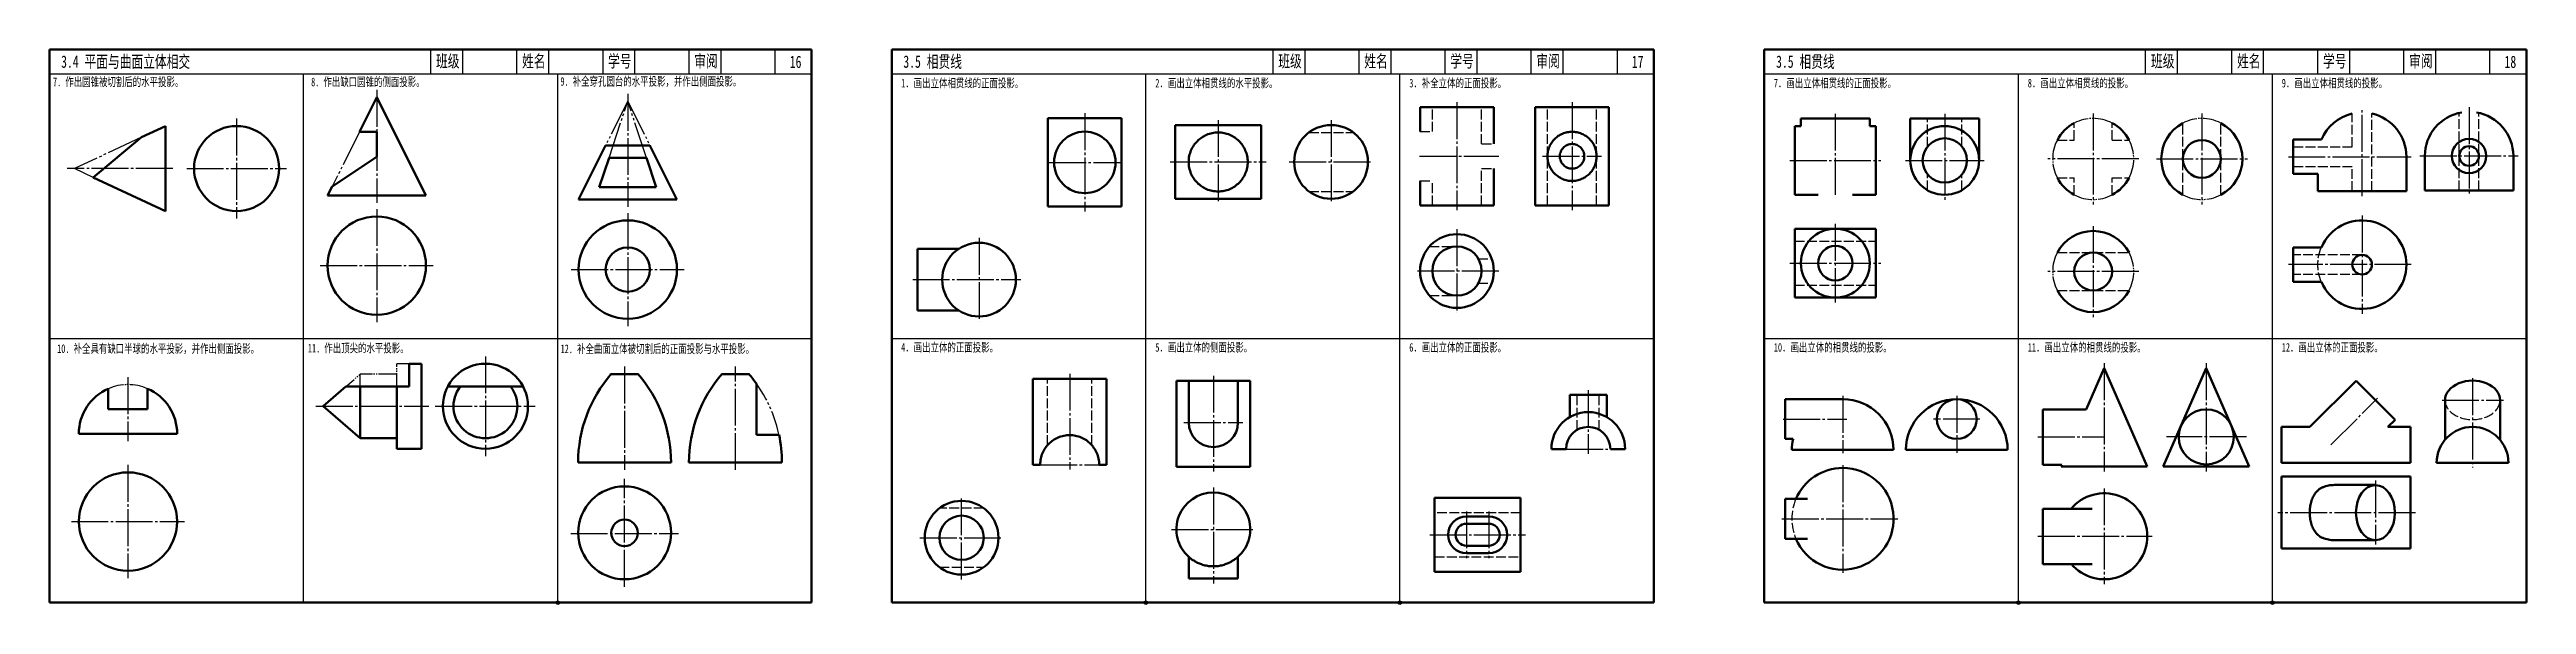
# Model space of a CAD drawing. Header units: millimetres. Extents: x 1821 to 3177, y 368 to 1466.
# Drawn here: x 1821 to 2829, y 368 to 594 of the extents above; entities that cross this region are included whole.
import ezdxf

# ---------------------------------------------------------------- set-up
doc = ezdxf.new("R2010")
doc.units = ezdxf.units.MM
doc.header["$PDMODE"] = 33
doc.header["$PDSIZE"] = 1.5
for name, pattern in [('myCENTER', [18, 15, -1, 1, -1]), ('myHIDDEN', [5, 4, -1]), ('myPHANTOM', [20, 15, -1, 1, -1, 1, -1])]:
    doc.linetypes.add(name, pattern=pattern)
for name, color, linetype, lineweight in [('中心线', 7, 'myCENTER', 25), ('双点画线', 7, 'myPHANTOM', 25), ('标题文字', 7, 'Continuous', 25), ('粗实线', 7, 'Continuous', 50), ('细实线', 7, 'Continuous', 25), ('虚线', 7, 'myHIDDEN', 25)]:
    doc.layers.add(name, color=color, linetype=linetype, lineweight=lineweight)
doc.styles.add('标题汉字1-5号', font='', dxfattribs={"width": 0.7, "height": 5})
doc.styles.add('标题汉字2-3.5号', font='', dxfattribs={"width": 0.7, "height": 3.5})
doc.styles.get('标题汉字1-5号').set_extended_font_data('SimSun')
doc.styles.get('标题汉字2-3.5号').set_extended_font_data('SimSun')

msp = doc.modelspace()

# ---------------------------------------------------------------- texts
at = {"layer": '标题文字', "width": 0.7}
for s, height, style, p in [('3.4 平面与曲面立体相交 ', 5, '标题汉字1-5号', (1825.9, 586.4)), ('班级', 5, '标题汉字1-5号', (1978.4, 586.6)), ('姓名', 5, '标题汉字1-5号', (2013.4, 586.6)), ('学号', 5, '标题汉字1-5号', (2048.4, 586.6)), ('审阅', 5, '标题汉字1-5号', (2083.4, 586.6)), ('16', 5, '标题汉字1-5号', (2122.3, 586.3)), ('3.5 相贯线', 5, '标题汉字1-5号', (2168.5, 586.4)), ('班级', 5, '标题汉字1-5号', (2321, 586.6)), ('姓名', 5, '标题汉字1-5号', (2356, 586.6)), ('学号', 5, '标题汉字1-5号', (2391, 586.6)), ('审阅', 5, '标题汉字1-5号', (2426, 586.6)), ('17', 5, '标题汉字1-5号', (2464.8, 586.3)), ('3.5 相贯线', 5, '标题汉字1-5号', (2523.5, 586.4)), ('班级', 5, '标题汉字1-5号', (2676, 586.6)), ('姓名', 5, '标题汉字1-5号', (2711, 586.6)), ('学号', 5, '标题汉字1-5号', (2746, 586.6)), ('审阅', 5, '标题汉字1-5号', (2781, 586.6)), ('18', 5, '标题汉字1-5号', (2819.8, 586.3)), ('7. 作出圆锥被切割后的水平投影。', 3.5, '标题汉字2-3.5号', (1822.6, 578.9)), ('8. 作出缺口圆锥的侧面投影。', 3.5, '标题汉字2-3.5号', (1927.6, 578.9)), ('9. 补全穿孔圆台的水平投影，并作出侧面投影。', 3.5, '标题汉字2-3.5号', (2029, 579.1)), ('1．画出立体相贯线的正面投影。', 3.5, '标题汉字2-3.5号', (2167.6, 578.4)), ('2．画出立体相贯线的水平投影。', 3.5, '标题汉字2-3.5号', (2271, 578.4)), ('3．补全立体的正面投影。', 3.5, '标题汉字2-3.5号', (2374.3, 578.4)), ('7．画出立体相贯线的正面投影。', 3.5, '标题汉字2-3.5号', (2522.6, 578.4)), ('8．画出立体相贯线的投影。', 3.5, '标题汉字2-3.5号', (2625.9, 578.4)), ('9．画出立体相贯线的投影。', 3.5, '标题汉字2-3.5号', (2729.2, 578.4)), ('10. 补全具有缺口半球的水平投影，并作出侧面投影。', 3.5, '标题汉字2-3.5号', (1824.3, 470.4)), ('11. 作出顶尖的水平投影。', 3.5, '标题汉字2-3.5号', (1926.3, 470.6)), ('12. 补全曲面立体被切割后的正面投影与水平投影。', 3.5, '标题汉字2-3.5号', (2029.1, 470.3)), ('4．画出立体的正面投影。', 3.5, '标题汉字2-3.5号', (2167.6, 470.9)), ('5．画出立体的侧面投影。', 3.5, '标题汉字2-3.5号', (2271, 470.9)), ('6．画出立体的正面投影。', 3.5, '标题汉字2-3.5号', (2374.3, 470.9)), ('10．画出立体的相贯线的投影。', 3.5, '标题汉字2-3.5号', (2522.6, 470.9)), ('11．画出立体的相贯线的投影。', 3.5, '标题汉字2-3.5号', (2625.9, 470.9)), ('12．画出立体的正面投影。', 3.5, '标题汉字2-3.5号', (2729.2, 470.9))]:
    msp.add_text(s, height=height, dxfattribs=dict(at, style=style)).set_placement(p)

# ---------------------------------------------------------------- linework, layer by layer
for p, q in [((1924.5, 368.8), (1924.5, 583.8)), ((2027.9, 368.8), (2027.9, 583.8)), ((2267.1, 368.8), (2267.1, 583.8)), ((2370.5, 368.8), (2370.5, 583.8)), ((2622.1, 368.8), (2622.1, 583.8)), ((2725.4, 368.8), (2725.4, 583.8)), ((1821.2, 476.3), (2131.2, 476.3)), ((2163.8, 476.3), (2473.8, 476.3)), ((2518.7, 476.3), (2828.7, 476.3))]:
    msp.add_line(p, q)
for p in [(2027.9, 368.8), (2267.1, 368.8), (2370.5, 368.8), (2622.1, 368.8), (2725.4, 368.8)]:
    msp.add_point(p)
at = {"layer": '中心线'}
for p, q in [((1954.3, 577.4), (1954.3, 531.4)), ((2056.4, 575.8), (2056.4, 529.8)), ((1897.3, 565.7), (1897.3, 525.1)), ((2242.3, 567.9), (2242.3, 527.9)), ((2296.6, 565.1), (2296.6, 531.1)), ((2342.5, 565.1), (2342.5, 531.1)), ((2393.7, 572.4), (2393.7, 528.4)), ((2440.5, 572.4), (2440.5, 528.4)), ((2547.6, 567.7), (2547.6, 534.5)), ((2592.1, 567.7), (2592.1, 532.7)), ((2652.5, 567.8), (2652.5, 530.8)), ((2696.7, 567.8), (2696.7, 530.8)), ((2761.9, 534.2), (2761.9, 569.8)), ((2805.4, 570.3), (2805.4, 534.5)), ((1871.3, 545.4), (1828.4, 545.4)), ((1877, 545.4), (1917.6, 545.4)), ((2227.8, 547.9), (2256.8, 547.9)), ((2277.1, 548.1), (2316.1, 548.1)), ((2325.5, 548.1), (2359.5, 548.1)), ((2378.5, 550.4), (2410.7, 550.4)), ((2428.5, 550.4), (2452.5, 550.4)), ((2529.1, 548.7), (2566.1, 548.7)), ((2576.1, 548.7), (2608.1, 548.7)), ((2671, 549.3), (2634, 549.3)), ((2678.2, 549.3), (2715.2, 549.3)), ((2731.9, 550.2), (2781.9, 550.2)), ((2785.4, 550.5), (2825.4, 550.5)), ((1954.3, 528.9), (1954.3, 482.9)), ((2056.4, 527.3), (2056.4, 481.3)), ((2761.9, 526.3), (2761.9, 486.3)), ((2199.3, 517.2), (2199.3, 483.2)), ((2393.7, 520.7), (2393.7, 486.7)), ((2547.6, 522.9), (2547.6, 490.9)), ((2652.5, 522), (2652.5, 485)), ((1931.3, 505.9), (1977.3, 505.9)), ((2033.4, 504.3), (2079.4, 504.3)), ((2529.1, 506.9), (2566.1, 506.9)), ((2781.9, 506.3), (2731.9, 506.3)), ((2172.3, 500.2), (2216.3, 500.2)), ((2410.7, 503.7), (2376.7, 503.7)), ((2671, 503.5), (2634, 503.5)), ((1998.5, 469), (1998.5, 428.4)), ((2055.1, 464.8), (2055.1, 422.8)), ((2100.2, 422.8), (2100.2, 464.8)), ((2657, 466.2), (2657, 422.2)), ((2698.5, 466.2), (2698.5, 422.2)), ((1853.1, 460.5), (1853.1, 434.5)), ((2236.2, 461.9), (2236.2, 422.9)), ((2294.6, 461.1), (2294.6, 422.1)), ((2447.1, 455.3), (2447.1, 429.3)), ((2806.8, 460.1), (2806.8, 423.8)), ((1929.5, 448.7), (1975.5, 448.7)), ((1978.1, 448.7), (2018.8, 448.7)), ((2526.4, 443.5), (2552.3, 443.5)), ((2550.6, 452.9), (2550.6, 429.6)), ((2606.4, 443.5), (2587.5, 443.5)), ((2597, 452.9), (2597, 429.8)), ((2794.4, 451.2), (2819.4, 451.2)), ((2282.6, 442.1), (2306.6, 442.1)), ((2630, 436.2), (2657, 436.2)), ((2714.8, 436.2), (2682.3, 436.2)), ((1853.1, 424.8), (1853.1, 378.8)), ((2224.2, 424.9), (2248.2, 424.9)), ((2438.1, 431.3), (2456.1, 431.3)), ((2550.6, 424.7), (2550.6, 380.9)), ((2055.1, 375.3), (2055.1, 419.1)), ((2294.6, 415.6), (2294.6, 376.6)), ((2657, 415.3), (2657, 376.3)), ((2767.3, 418.5), (2767.3, 392.4)), ((2192.2, 378.2), (2192.2, 412.2)), ((2397.6, 405.9), (2397.6, 386.9)), ((2406.6, 405.9), (2406.6, 386.9)), ((2783.6, 405.4), (2727.6, 405.4)), ((1830.1, 401.8), (1876.1, 401.8)), ((2033.2, 396.9), (2077, 396.9)), ((2175.2, 395.2), (2209.2, 395.2)), ((2277.6, 398.6), (2311.6, 398.6)), ((2382.6, 396.4), (2421.6, 396.4)), ((2525.9, 402.9), (2573, 402.9)), ((2630, 395.8), (2676.5, 395.8))]:
    msp.add_line(p, q, dxfattribs=at)
at = {"layer": '中心线', "extrusion": (0, 1, 0)}
msp.add_line((2749.2, 433), (2768.2, 452), dxfattribs=at)
at = {"layer": '双点画线'}
for p, q in [((2056.4, 572.8), (2047.4, 554.8)), ((2048.8, 549.8), (2056.4, 572.8)), ((2056.4, 572.8), (2065.4, 554.8)), ((2064, 549.8), (2056.4, 572.8)), ((1858.6, 558.1), (1831.4, 545.4)), ((1947.3, 560.3), (1936.2, 538.1)), ((1839, 541.8), (1831.4, 545.4))]:
    msp.add_line(p, q, dxfattribs=at)
at = {"layer": '双点画线', "ltscale": 0.5}
for p, q in [((1962.5, 454.7), (1962.5, 466)), ((1967.5, 466), (1962.5, 466)), ((1939.4, 454.7), (1947.5, 461.7)), ((1962.5, 461.7), (1947.5, 461.7)), ((1947.5, 454.7), (1947.5, 461.7))]:
    msp.add_line(p, q, dxfattribs=at)
for centre, radius, start, end in [((2652.5, 549.3), 16.5, 62.1819, 117.8181), ((2696.7, 549.3), 16.5, 62.1819, 117.8181), ((2652.5, 549.3), 16.5, 152.1819, 207.8181), ((2652.5, 549.3), 16.5, 332.1819, 27.8181), ((2652.5, 549.3), 16.5, 242.1819, 297.8181), ((2696.7, 549.3), 16.5, 242.1819, 297.8181), ((2652.5, 503.5), 16.5, 152.1819, 207.8181), ((2652.5, 503.5), 16.5, 332.1819, 27.8181), ((1853.1, 437.5), 20, 66.4218, 113.5782)]:
    msp.add_arc(centre, radius, start, end, dxfattribs=at)
at = {"layer": '双点画线'}
msp.add_arc((2064.2, 425.8), 54.9, 6.5894, 35.7597, dxfattribs=at)
at = {"layer": '粗实线'}
for p, q in [((1821.2, 593.8), (1821.2, 368.8)), ((2131.2, 593.8), (1821.2, 593.8)), ((2131.2, 368.8), (2131.2, 593.8)), ((2163.8, 593.8), (2163.8, 368.8)), ((2473.8, 593.8), (2163.8, 593.8)), ((2473.8, 368.8), (2473.8, 593.8)), ((2518.7, 593.8), (2518.7, 368.8)), ((2828.7, 593.8), (2518.7, 593.8)), ((2828.7, 368.8), (2828.7, 593.8)), ((1954.3, 574.4), (1947.3, 560.3)), ((1954.3, 574.4), (1974.3, 534.4)), ((1858.6, 558.1), (1839, 541.8)), ((1868.3, 562.7), (1858.6, 558.1)), ((1868.3, 562.7), (1868.3, 528.1)), ((1947.3, 560.3), (1954.3, 560.3)), ((1954.3, 560.3), (1954.3, 550.1)), ((2047.4, 554.8), (2036.4, 532.8)), ((2047.4, 554.8), (2065.4, 554.8)), ((2065.4, 554.8), (2076.4, 532.8)), ((1936.2, 538.1), (1954.3, 550.1)), ((2048.8, 549.8), (2044.8, 537.8)), ((2048.8, 549.8), (2064, 549.8)), ((2064, 549.8), (2068, 537.8)), ((1868.3, 528.1), (1839, 541.8)), ((1936.2, 538.1), (1934.3, 534.4)), ((1934.3, 534.4), (1974.3, 534.4)), ((2044.8, 537.8), (2068, 537.8)), ((2036.4, 532.8), (2076.4, 532.8)), ((2531.1, 520.9), (2564.1, 520.9)), ((2531.1, 492.9), (2531.1, 520.9)), ((2564.1, 520.9), (2564.1, 492.9)), ((2174.3, 512.7), (2191, 512.7)), ((2174.3, 487.7), (2174.3, 512.7)), ((2733.9, 513.3), (2745.3, 513.3)), ((2733.9, 499.3), (2733.9, 513.3)), ((2733.9, 499.3), (2745.3, 499.3)), ((2174.3, 487.7), (2191, 487.7)), ((2531.1, 492.9), (2564.1, 492.9)), ((1972.5, 466), (1967.5, 466)), ((1967.5, 456.7), (1967.5, 466)), ((1972.5, 431.4), (1972.5, 466)), ((1845.1, 455.8), (1845.1, 447.5)), ((1861.1, 455.8), (1861.1, 447.5)), ((1932.5, 448.7), (1941.7, 456.7)), ((1941.7, 456.7), (1967.5, 456.7)), ((1947.5, 435.7), (1947.5, 456.7)), ((1962.5, 431.4), (1962.5, 456.7)), ((1983.1, 456.7), (2013.8, 456.7)), ((1845.1, 447.5), (1861.1, 447.5)), ((1932.5, 448.7), (1947.5, 435.7)), ((1833.1, 437.5), (1873.1, 437.5)), ((1962.5, 435.7), (1947.5, 435.7)), ((1972.5, 431.4), (1962.5, 431.4)), ((2729.1, 420.1), (2781.6, 420.1)), ((2729.1, 390.8), (2729.1, 420.1)), ((2751.2, 416.7), (2767.3, 416.7)), ((2781.6, 420.1), (2781.6, 390.8)), ((2384.6, 411.4), (2419.6, 411.4)), ((2384.6, 381.4), (2384.6, 411.4)), ((2397.6, 403.9), (2406.6, 403.9)), ((2419.6, 411.4), (2419.6, 381.4)), ((2536.3, 411), (2527.2, 411)), ((2527.2, 394.8), (2527.2, 411)), ((2652.1, 407), (2632, 407)), ((2632, 407), (2632, 384.5)), ((2397.6, 400.9), (2406.6, 400.9)), ((2536.3, 394.8), (2527.2, 394.8)), ((2751.2, 394.2), (2767.3, 394.2)), ((2284.6, 387.4), (2284.6, 378.6)), ((2304.6, 387.4), (2304.6, 378.6)), ((2406.6, 391.9), (2397.6, 391.9)), ((2406.6, 388.9), (2397.6, 388.9)), ((2652.1, 384.5), (2632, 384.5)), ((2781.6, 390.8), (2729.1, 390.8)), ((2284.6, 378.6), (2304.6, 378.6)), ((2419.6, 381.4), (2384.6, 381.4)), ((1821.2, 368.8), (2131.2, 368.8)), ((2163.8, 368.8), (2473.8, 368.8)), ((2518.7, 368.8), (2828.7, 368.8))]:
    msp.add_line(p, q, dxfattribs=at)
at = {"layer": '粗实线', "extrusion": (2.22045e-16, 1, 2.22045e-16)}
for p, q in [((2227.3, 529.9), (2227.3, 565.9)), ((2227.3, 565.9), (2257.3, 565.9)), ((2257.3, 529.9), (2257.3, 565.9)), ((2425.5, 530.4), (2425.5, 570.4)), ((2425.5, 570.4), (2455.5, 570.4)), ((2455.5, 542.3), (2455.5, 570.4)), ((2455.5, 530.4), (2455.5, 542.3)), ((2257.3, 529.9), (2227.3, 529.9)), ((2431.4, 530.4), (2425.5, 530.4)), ((2455.5, 530.4), (2431.4, 530.4)), ((2698.5, 464.2), (2681, 424.2)), ((2698.5, 464.2), (2716, 424.2)), ((2221.2, 424.9), (2221.2, 459.9)), ((2221.2, 459.9), (2251.2, 459.9)), ((2251.2, 424.9), (2251.2, 459.9)), ((2454.6, 453.3), (2439.6, 453.3)), ((2439.6, 444.3), (2439.6, 453.3)), ((2454.6, 444.3), (2454.6, 453.3)), ((2224.2, 424.9), (2221.2, 424.9)), ((2251.2, 424.9), (2248.2, 424.9)), ((2438.1, 431.3), (2432.1, 431.3)), ((2462.1, 431.3), (2456.1, 431.3)), ((2716, 424.2), (2681, 424.2))]:
    msp.add_line(p, q, dxfattribs=at)
at = {"layer": '粗实线', "extrusion": (0, 1, -3.44505e-16)}
for p, q in [((2378.7, 560.4), (2378.7, 570.4)), ((2378.7, 570.4), (2408.7, 570.4)), ((2408.7, 555.4), (2408.7, 570.4)), ((2279.1, 563.1), (2314.1, 563.1)), ((2279.1, 533.1), (2279.1, 563.1)), ((2314.1, 563.1), (2314.1, 533.1)), ((2408.7, 530.4), (2408.7, 545.4)), ((2378.7, 530.4), (2378.7, 540.4)), ((2279.1, 533.1), (2314.1, 533.1)), ((2408.7, 530.4), (2378.7, 530.4))]:
    msp.add_line(p, q, dxfattribs=at)
at = {"layer": '粗实线', "extrusion": (0, 1, 2.22045e-16)}
for p, q in [((2533.6, 562.7), (2533.6, 565.7)), ((2533.6, 565.7), (2561.6, 565.7)), ((2561.6, 562.7), (2561.6, 565.7)), ((2531.1, 562.7), (2533.6, 562.7)), ((2531.1, 534.7), (2531.1, 562.7)), ((2561.6, 562.7), (2564.1, 562.7)), ((2564.1, 562.7), (2564.1, 534.7)), ((2733.9, 557.2), (2745.3, 557.2)), ((2733.9, 543.2), (2733.9, 557.2)), ((2779.9, 550.2), (2779.9, 536.2)), ((2531.1, 534.7), (2540.6, 534.7)), ((2554.6, 534.7), (2564.1, 534.7)), ((2733.9, 543.2), (2743.9, 543.2)), ((2743.9, 543.2), (2743.9, 536.2)), ((2779.9, 536.2), (2743.9, 536.2)), ((2049.7, 461.8), (2060.5, 461.8)), ((2550.6, 451.6), (2527.2, 451.6)), ((2527.2, 443.5), (2527.2, 451.6)), ((2527.2, 435.4), (2527.2, 443.5)), ((2530.4, 435.4), (2527.2, 435.4)), ((2036.2, 425.8), (2074, 425.8)), ((2571.3, 430.9), (2529.9, 430.9))]:
    msp.add_line(p, q, dxfattribs=at)
at = {"layer": '粗实线', "extrusion": (2.22045e-16, 1, -4.93038e-32)}
for p, q in [((2578.1, 548.7), (2578.1, 565.7)), ((2578.1, 565.7), (2606.1, 565.7)), ((2606.1, 548.7), (2606.1, 565.7)), ((2787.4, 550.5), (2787.4, 536.5)), ((2823.4, 550.5), (2823.4, 536.5)), ((2805.4, 536.5), (2787.4, 536.5)), ((2823.4, 536.5), (2805.4, 536.5)), ((2094.8, 461.8), (2100.2, 461.8)), ((2100.2, 461.8), (2105.6, 461.8)), ((2117.9, 437.1), (2108.7, 437.1)), ((2081.3, 425.8), (2100.2, 425.8)), ((2100.2, 425.8), (2119.1, 425.8)), ((2617.7, 430.9), (2576.3, 430.9))]:
    msp.add_line(p, q, dxfattribs=at)
at = {"layer": '粗实线', "extrusion": (0, 1, -2.22045e-16)}
for p, q in [((2657, 464.2), (2649.6, 447.4)), ((2657, 464.2), (2674.5, 424.2)), ((2279.6, 424.1), (2279.6, 459.1)), ((2279.6, 459.1), (2284.6, 459.1)), ((2284.6, 442.1), (2284.6, 459.1)), ((2284.6, 459.1), (2304.6, 459.1)), ((2304.6, 459.1), (2304.6, 442.1)), ((2304.6, 459.1), (2309.6, 459.1)), ((2309.6, 424.1), (2309.6, 459.1)), ((2649.6, 447.4), (2632, 447.4)), ((2632, 447.4), (2632, 436.2)), ((2632, 436.2), (2632, 424.9)), ((2309.6, 424.1), (2279.6, 424.1)), ((2639.8, 424.9), (2632, 424.9)), ((2639.8, 424.9), (2639.5, 424.2)), ((2674.5, 424.2), (2639.5, 424.2))]:
    msp.add_line(p, q, dxfattribs=at)
at = {"layer": '粗实线', "extrusion": (0, 1, 0)}
for p, q in [((2740.6, 440.3), (2759.4, 459.1)), ((2759.4, 459.1), (2775.3, 443.2)), ((2795.6, 435.1), (2795.6, 451.2)), ((2818.1, 435.1), (2818.1, 451.2)), ((2729.1, 425.7), (2729.1, 440.3)), ((2740.6, 440.3), (2729.1, 440.3)), ((2772.4, 440.3), (2775.3, 443.2)), ((2781.6, 440.3), (2772.4, 440.3)), ((2781.6, 440.3), (2781.6, 425.7)), ((2781.6, 425.7), (2729.1, 425.7)), ((2821.4, 425.7), (2792.2, 425.7))]:
    msp.add_line(p, q, dxfattribs=at)
at = {"layer": '粗实线'}
for centre, radius in [((1897.3, 545.4), 17.3), ((2242.3, 547.9), 12.5), ((2342.5, 548.1), 15), ((2592.1, 548.7), 14), ((2592.1, 548.7), 9), ((2696.7, 549.3), 7.7), ((2805.4, 550.5), 7), ((2805.4, 550.5), 4), ((1954.3, 505.9), 20), ((2056.4, 504.3), 20), ((2199.3, 500.2), 15), ((2393.7, 503.7), 15), ((2547.6, 506.9), 14), ((2547.6, 506.9), 7), ((2056.4, 504.3), 9), ((2393.7, 503.7), 10), ((2652.5, 503.5), 7.7), ((2761.9, 506.3), 4), ((1998.5, 448.7), 17.3), ((2597, 443.5), 8.1), ((2698.5, 436.2), 11.2), ((1853.1, 401.8), 20), ((2055.1, 397.2), 18.9), ((2192.2, 395.2), 15), ((2192.2, 395.2), 9), ((2055.1, 397.2), 5.4)]:
    msp.add_circle(centre, radius, dxfattribs=at)
for centre, radius, start, end in [((2761.9, 550.2), 18, 102.8396, 157.1146), ((2761.9, 550.2), 18, 0, 77.1604), ((2805.4, 550.5), 18, 99.5941, 180), ((2805.4, 550.5), 18, 0, 80.4059), ((2652.5, 549.3), 16.5, 117.8181, 152.1819), ((2652.5, 549.3), 16.5, 27.8181, 62.1819), ((2696.7, 549.3), 16.5, 117.8181, 242.1819), ((2696.7, 549.3), 16.5, 297.8181, 62.1819), ((2652.5, 549.3), 16.5, 207.8181, 242.1819), ((2652.5, 549.3), 16.5, 297.8181, 332.1819), ((2761.9, 506.3), 18, 202.8854, 157.1146), ((2652.5, 503.5), 16.5, 27.8181, 152.1819), ((2652.5, 503.5), 16.5, 207.8181, 332.1819), ((1853.1, 437.5), 20, 113.5782, 180), ((1853.1, 437.5), 20, 0, 66.4218), ((1998.5, 448.7), 13, 142.0201, 37.9799), ((2091.1, 425.8), 54.9, 138.9466, 180), ((2019.1, 425.8), 54.9, 0, 41.0534), ((2136.2, 425.8), 54.9, 138.9466, 180), ((2064.2, 425.8), 54.9, 35.7597, 41.0534), ((2447.1, 431.3), 15, 0, 180), ((2550.6, 430.9), 20.7, 0, 90), ((2597, 430.9), 20.7, 0, 180), ((2064.2, 425.8), 54.9, 0, 11.878), ((2294.6, 442.1), 10, 180, 0), ((2447.1, 431.3), 9, 0, 180), ((2550.6, 430.9), 20.7, 167.4441, 180), ((2806.8, 425.7), 14.6, 0, 180), ((2550.6, 402.9), 20.7, 90, 156.9643), ((2550.6, 402.9), 20.7, 203.0357, 90), ((2294.6, 398.6), 15, 311.8103, 228.1897), ((2657, 395.8), 17.5, 0, 140.1104), ((2397.6, 396.4), 7.5, 90, 270), ((2406.6, 396.4), 7.5, 270, 90), ((2397.6, 396.4), 4.5, 90, 270), ((2406.6, 396.4), 4.5, 270, 90), ((2657, 395.8), 17.5, 219.8896, 0)]:
    msp.add_arc(centre, radius, start, end, dxfattribs=at)
msp.add_ellipse((2806.8, 451.2), major_axis=(-11.2, 0), ratio=0.707107, start_param=-3.141593, end_param=0, dxfattribs=at)
msp.add_ellipse((2767.3, 405.4), major_axis=(0, 11.2), ratio=0.707107, dxfattribs=at)
for points, knots in [([(2296.6, 536.1), (2296.2, 536.1), (2295.8, 536.1), (2294.9, 536.2), (2294.5, 536.2), (2293.4, 536.5), (2292.6, 536.7), (2291.1, 537.3), (2290.5, 537.7), (2289.2, 538.6), (2288.6, 539.1), (2287.6, 540.1), (2287.1, 540.7), (2286.2, 541.9), (2285.8, 542.6), (2285.2, 544.1), (2285, 544.9), (2284.6, 546.5), (2284.6, 547.3), (2284.6, 548.9), (2284.6, 549.7), (2285, 551.3), (2285.2, 552), (2285.8, 553.5), (2286.2, 554.2), (2287.1, 555.5), (2287.6, 556), (2288.6, 557.1), (2289.2, 557.6), (2290.5, 558.4), (2291.1, 558.8), (2292.6, 559.4), (2293.4, 559.7), (2294.5, 559.9), (2294.9, 560), (2295.8, 560), (2296.2, 560.1), (2297, 560.1), (2297.4, 560), (2298.2, 560), (2298.6, 559.9), (2299.8, 559.7), (2300.5, 559.4), (2302, 558.8), (2302.7, 558.4), (2303.9, 557.6), (2304.5, 557.1), (2305.6, 556), (2306, 555.5), (2306.9, 554.2), (2307.3, 553.5), (2307.9, 552), (2308.2, 551.3), (2308.5, 549.7), (2308.6, 548.9), (2308.6, 547.3), (2308.5, 546.5), (2308.2, 544.9), (2307.9, 544.1), (2307.3, 542.6), (2306.9, 541.9), (2306, 540.7), (2305.6, 540.1), (2304.5, 539.1), (2303.9, 538.6), (2302.7, 537.7), (2302, 537.3), (2300.5, 536.7), (2299.8, 536.5), (2298.6, 536.2), (2298.2, 536.2), (2297.4, 536.1), (2297, 536.1), (2296.6, 536.1)], [0, 0, 0, 0, 1.23044, 1.23044, 2.460881, 2.460881, 4.921761, 4.921761, 7.382642, 7.382642, 9.843523, 9.843523, 12.227866, 12.227866, 14.612209, 14.612209, 16.996552, 16.996552, 19.380895, 19.380895, 21.765238, 21.765238, 24.149581, 24.149581, 26.533924, 26.533924, 28.918266, 28.918266, 31.379147, 31.379147, 33.840028, 33.840028, 36.300909, 36.300909, 37.531349, 37.531349, 38.761789, 38.761789, 39.99223, 39.99223, 41.22267, 41.22267, 43.683551, 43.683551, 46.144431, 46.144431, 48.605312, 48.605312, 50.989655, 50.989655, 53.373998, 53.373998, 55.758341, 55.758341, 58.142684, 58.142684, 60.527027, 60.527027, 62.91137, 62.91137, 65.295713, 65.295713, 67.680056, 67.680056, 70.140936, 70.140936, 72.601817, 72.601817, 75.062698, 75.062698, 76.293138, 76.293138, 77.523578, 77.523578, 77.523578, 77.523578]), ([(2430.5, 550.4), (2430.5, 551), (2430.6, 551.7), (2430.8, 553), (2431, 553.6), (2431.6, 554.9), (2431.9, 555.4), (2432.6, 556.5), (2433, 557), (2433.9, 557.9), (2434.4, 558.3), (2435.4, 559), (2436, 559.3), (2437.2, 559.8), (2437.9, 560), (2439.2, 560.3), (2439.9, 560.4), (2441.2, 560.4), (2441.8, 560.3), (2443.1, 560), (2443.8, 559.8), (2445, 559.3), (2445.6, 559), (2446.7, 558.3), (2447.2, 557.9), (2448, 557), (2448.4, 556.5), (2449.2, 555.4), (2449.5, 554.9), (2450, 553.6), (2450.2, 553), (2450.4, 551.7), (2450.5, 551), (2450.5, 549.7), (2450.4, 549), (2450.2, 547.7), (2450, 547.1), (2449.5, 546), (2449.3, 545.6), (2449, 545.1)], [0, 0, 0, 0, 1.972637, 1.972637, 3.945274, 3.945274, 5.91791, 5.91791, 7.890547, 7.890547, 9.841482, 9.841482, 11.792417, 11.792417, 13.743352, 13.743352, 15.694287, 15.694287, 17.645222, 17.645222, 19.596157, 19.596157, 21.547092, 21.547092, 23.498027, 23.498027, 25.470664, 25.470664, 27.443301, 27.443301, 29.415938, 29.415938, 31.388574, 31.388574, 33.361211, 33.361211, 35.333848, 35.333848, 36.84696, 36.84696, 36.84696, 36.84696]), ([(2435.5, 550.4), (2435.5, 550.7), (2435.5, 551), (2435.7, 551.7), (2435.8, 552), (2436, 552.6), (2436.2, 552.9), (2436.6, 553.4), (2436.8, 553.7), (2437.2, 554.1), (2437.4, 554.3), (2438, 554.7), (2438.3, 554.9), (2438.9, 555.1), (2439.2, 555.2), (2439.9, 555.3), (2440.2, 555.4), (2440.8, 555.4), (2441.2, 555.3), (2441.8, 555.2), (2442.1, 555.1), (2442.7, 554.9), (2443, 554.7), (2443.6, 554.3), (2443.8, 554.1), (2444.3, 553.7), (2444.5, 553.4), (2444.8, 552.9), (2445, 552.6), (2445.3, 552), (2445.4, 551.7), (2445.5, 551), (2445.5, 550.7), (2445.5, 550.1), (2445.5, 549.7), (2445.4, 549.1), (2445.3, 548.7), (2445, 548.1), (2444.8, 547.8), (2444.5, 547.3), (2444.3, 547.1), (2443.8, 546.6), (2443.6, 546.4), (2443, 546), (2442.7, 545.9), (2442.1, 545.6), (2441.8, 545.5), (2441.2, 545.4), (2440.8, 545.4), (2440.2, 545.4), (2439.9, 545.4), (2439.2, 545.5), (2438.9, 545.6), (2438.3, 545.9), (2438, 546), (2437.4, 546.4), (2437.2, 546.6), (2436.8, 547.1), (2436.6, 547.3), (2436.2, 547.8), (2436, 548.1), (2435.8, 548.7), (2435.7, 549.1), (2435.5, 549.7), (2435.5, 550.1), (2435.5, 550.4)], [0, 0, 0, 0, 0.962288, 0.962288, 1.924576, 1.924576, 2.886864, 2.886864, 3.849152, 3.849152, 4.808817, 4.808817, 5.768482, 5.768482, 6.728146, 6.728146, 7.687811, 7.687811, 8.647476, 8.647476, 9.607141, 9.607141, 10.566805, 10.566805, 11.52647, 11.52647, 12.488758, 12.488758, 13.451046, 13.451046, 14.413334, 14.413334, 15.375622, 15.375622, 16.33791, 16.33791, 17.300198, 17.300198, 18.262486, 18.262486, 19.224774, 19.224774, 20.184439, 20.184439, 21.144104, 21.144104, 22.103768, 22.103768, 23.063433, 23.063433, 24.023098, 24.023098, 24.982763, 24.982763, 25.942427, 25.942427, 26.902092, 26.902092, 27.86438, 27.86438, 28.826668, 28.826668, 29.788956, 29.788956, 30.751244, 30.751244, 30.751244, 30.751244]), ([(2436.2, 541.4), (2435.7, 541.6), (2435.3, 541.8), (2434.4, 542.5), (2433.9, 542.9), (2433, 543.7), (2432.6, 544.2), (2431.9, 545.3), (2431.6, 545.9), (2431, 547.1), (2430.8, 547.7), (2430.6, 549), (2430.5, 549.7), (2430.5, 550.4)], [51.444105, 51.444105, 51.444105, 51.444105, 52.935666, 52.935666, 54.886602, 54.886602, 56.859238, 56.859238, 58.831875, 58.831875, 60.804512, 60.804512, 62.777149, 62.777149, 62.777149, 62.777149]), ([(2449, 545.1), (2449, 545), (2448.9, 544.9), (2448.4, 544.2), (2448, 543.7), (2447.2, 542.9), (2446.7, 542.5), (2445.6, 541.7), (2445, 541.4), (2443.8, 540.9), (2443.1, 540.7), (2441.8, 540.4), (2441.2, 540.4), (2439.9, 540.4), (2439.2, 540.4), (2437.9, 540.7), (2437.2, 540.9), (2436.5, 541.2), (2436.3, 541.3), (2436.2, 541.4)], [36.84696, 36.84696, 36.84696, 36.84696, 37.306485, 37.306485, 39.279121, 39.279121, 41.230056, 41.230056, 43.180991, 43.180991, 45.131926, 45.131926, 47.082861, 47.082861, 49.033796, 49.033796, 50.984731, 50.984731, 51.444105, 51.444105, 51.444105, 51.444105]), ([(2108.7, 437.1), (2108.7, 438.3), (2108.7, 439.5), (2108.7, 442.2), (2108.7, 443.7), (2108.7, 445.8), (2108.7, 446.5), (2108.7, 447.8), (2108.7, 448.5), (2108.7, 449.8), (2108.7, 450.4), (2108.7, 451.7), (2108.7, 452.2), (2108.7, 453.3), (2108.7, 453.8), (2108.7, 454.6), (2108.7, 454.8), (2108.7, 455.3), (2108.7, 455.5), (2108.7, 455.9), (2108.7, 456.1), (2108.7, 456.5), (2108.7, 456.7), (2108.7, 457), (2108.7, 457.1), (2108.7, 457.4), (2108.7, 457.5), (2108.7, 457.7), (2108.7, 457.7), (2108.7, 457.8), (2108.7, 457.9), (2108.7, 457.9)], [52.544427, 52.544427, 52.544427, 52.544427, 56.315938, 56.315938, 61.545438, 61.545438, 63.883893, 63.883893, 66.222349, 66.222349, 68.560804, 68.560804, 70.899259, 70.899259, 73.027865, 73.027865, 74.092167, 74.092167, 75.15647, 75.15647, 76.249985, 76.249985, 77.343501, 77.343501, 78.321344, 78.321344, 79.299188, 79.299188, 80.277032, 80.277032, 81.254876, 81.254876, 81.254876, 81.254876]), ([(2224.2, 424.9), (2224.2, 425.4), (2224.2, 425.8), (2224.3, 426.6), (2224.3, 427), (2224.6, 428.2), (2224.8, 428.9), (2225.4, 430.4), (2225.8, 431), (2226.7, 432.3), (2227.1, 432.9), (2228.2, 433.9), (2228.8, 434.4), (2230, 435.3), (2230.7, 435.7), (2232.2, 436.3), (2233, 436.5), (2234.6, 436.9), (2235.4, 436.9), (2236.2, 436.9)], [0, 0, 0, 0, 1.23044, 1.23044, 2.460881, 2.460881, 4.921761, 4.921761, 7.382642, 7.382642, 9.843523, 9.843523, 12.227866, 12.227866, 14.612209, 14.612209, 16.996552, 16.996552, 19.380895, 19.380895, 19.380895, 19.380895]), ([(2236.2, 436.9), (2236.9, 436.9), (2237.8, 436.9), (2239.3, 436.5), (2240.1, 436.3), (2241.6, 435.7), (2242.3, 435.3), (2243.6, 434.4), (2244.1, 433.9), (2245.2, 432.9), (2245.6, 432.3), (2246.5, 431), (2246.9, 430.4), (2247.5, 428.9), (2247.7, 428.2), (2248, 427), (2248.1, 426.6), (2248.1, 425.8), (2248.2, 425.4), (2248.2, 424.9)], [19.380895, 19.380895, 19.380895, 19.380895, 21.765238, 21.765238, 24.149581, 24.149581, 26.533924, 26.533924, 28.918266, 28.918266, 31.379147, 31.379147, 33.840028, 33.840028, 36.300909, 36.300909, 37.531349, 37.531349, 38.761789, 38.761789, 38.761789, 38.761789]), ([(2751.2, 416.7), (2750.8, 416.7), (2750.4, 416.7), (2749.6, 416.6), (2749.2, 416.6), (2748.4, 416.5), (2748, 416.4), (2747.2, 416.2), (2746.8, 416.1), (2746.1, 415.8), (2745.7, 415.7), (2745, 415.3), (2744.7, 415.1), (2744.1, 414.7), (2743.9, 414.4), (2743.3, 413.9), (2743.1, 413.7), (2742.5, 412.9), (2742.2, 412.3), (2741.6, 411.1), (2741.3, 410.4), (2741, 409), (2740.8, 408.3), (2740.6, 406.9), (2740.6, 406.1), (2740.6, 404.7), (2740.6, 404), (2740.8, 402.5), (2741, 401.8), (2741.3, 400.4), (2741.6, 399.8), (2742.2, 398.5), (2742.5, 398), (2743.1, 397.2), (2743.3, 396.9), (2743.9, 396.4), (2744.1, 396.2), (2744.7, 395.7), (2745, 395.5), (2745.7, 395.2), (2746.1, 395), (2746.8, 394.8), (2747.2, 394.7), (2748, 394.5), (2748.4, 394.4), (2749.2, 394.3), (2749.6, 394.2), (2750.4, 394.2), (2750.8, 394.2), (2751.2, 394.2)], [0, 0, 0, 0, 1.599492, 1.599492, 3.198984, 3.198984, 4.798477, 4.798477, 6.397969, 6.397969, 7.997461, 7.997461, 9.596953, 9.596953, 11.196446, 11.196446, 12.795938, 12.795938, 15.624478, 15.624478, 18.453018, 18.453018, 21.281558, 21.281558, 24.110097, 24.110097, 26.938637, 26.938637, 29.767177, 29.767177, 32.595717, 32.595717, 35.424257, 35.424257, 37.023749, 37.023749, 38.623241, 38.623241, 40.222734, 40.222734, 41.822226, 41.822226, 43.421718, 43.421718, 45.02121, 45.02121, 46.620703, 46.620703, 48.220195, 48.220195, 48.220195, 48.220195]), ([(2304.6, 387.4), (2304.6, 387.4), (2304.5, 387.4), (2304.3, 387.1), (2304.1, 387), (2303.5, 386.6), (2303.2, 386.3), (2302.5, 385.9), (2302.1, 385.6), (2301.2, 385.1), (2300.7, 384.9), (2299.7, 384.5), (2299.1, 384.3), (2297.9, 383.9), (2297.2, 383.8), (2295.9, 383.6), (2295.2, 383.6), (2293.9, 383.6), (2293.3, 383.6), (2292, 383.8), (2291.3, 383.9), (2290.1, 384.3), (2289.5, 384.5), (2288.4, 384.9), (2287.9, 385.1), (2287.1, 385.6), (2286.7, 385.9), (2285.9, 386.3), (2285.6, 386.6), (2285.1, 387), (2284.9, 387.1), (2284.7, 387.4), (2284.6, 387.4), (2284.6, 387.4)], [0, 0, 0, 0, 1.972637, 1.972637, 3.945274, 3.945274, 5.91791, 5.91791, 7.890547, 7.890547, 9.841482, 9.841482, 11.792417, 11.792417, 13.743352, 13.743352, 15.694287, 15.694287, 17.645222, 17.645222, 19.596157, 19.596157, 21.547092, 21.547092, 23.498027, 23.498027, 25.470664, 25.470664, 27.443301, 27.443301, 29.415938, 29.415938, 31.388574, 31.388574, 31.388574, 31.388574])]:
    msp.add_open_spline(points, degree=3, knots=knots, dxfattribs=at)
at = {"layer": '细实线'}
for p, q in [((1976.2, 593.8), (1976.2, 583.8)), ((1989.2, 593.8), (1989.2, 583.8)), ((2011.2, 593.8), (2011.2, 583.8)), ((2024.2, 593.8), (2024.2, 583.8)), ((2046.2, 593.8), (2046.2, 583.8)), ((2059.2, 593.8), (2059.2, 583.8)), ((2081.2, 593.8), (2081.2, 583.8)), ((2094.2, 593.8), (2094.2, 583.8)), ((2116.2, 593.8), (2116.2, 583.8)), ((2318.8, 593.8), (2318.8, 583.8)), ((2331.8, 593.8), (2331.8, 583.8)), ((2353.8, 593.8), (2353.8, 583.8)), ((2366.8, 593.8), (2366.8, 583.8)), ((2388.8, 593.8), (2388.8, 583.8)), ((2401.8, 593.8), (2401.8, 583.8)), ((2423.8, 593.8), (2423.8, 583.8)), ((2436.8, 593.8), (2436.8, 583.8)), ((2458.8, 593.8), (2458.8, 583.8)), ((2673.7, 593.8), (2673.7, 583.8)), ((2686.7, 593.8), (2686.7, 583.8)), ((2708.7, 593.8), (2708.7, 583.8)), ((2721.7, 593.8), (2721.7, 583.8)), ((2743.7, 593.8), (2743.7, 583.8)), ((2756.7, 593.8), (2756.7, 583.8)), ((2778.7, 593.8), (2778.7, 583.8)), ((2791.7, 593.8), (2791.7, 583.8)), ((2813.7, 593.8), (2813.7, 583.8)), ((2131.2, 583.8), (1821.2, 583.8)), ((2473.8, 583.8), (2163.8, 583.8)), ((2828.7, 583.8), (2518.7, 583.8))]:
    msp.add_line(p, q, dxfattribs=at)
at = {"layer": '虚线', "extrusion": (0, 1, -3.44505e-16)}
for p, q in [((2383.7, 560.4), (2383.7, 570.4)), ((2403.7, 555.4), (2403.7, 570.4)), ((2378.7, 560.4), (2383.7, 560.4)), ((2403.7, 555.4), (2408.7, 555.4)), ((2403.7, 545.4), (2408.7, 545.4)), ((2403.7, 530.4), (2403.7, 545.4)), ((2378.7, 540.4), (2383.7, 540.4)), ((2383.7, 530.4), (2383.7, 540.4))]:
    msp.add_line(p, q, dxfattribs=at)
at = {"layer": '虚线', "extrusion": (2.22045e-16, 1, 2.22045e-16)}
for p, q in [((2430.5, 530.4), (2430.5, 570.4)), ((2450.5, 530.4), (2450.5, 570.4)), ((2333.5, 560.1), (2351.5, 560.1)), ((2333.5, 536.1), (2351.5, 536.1)), ((2227.2, 432.9), (2227.2, 459.9)), ((2245.2, 432.9), (2245.2, 459.9)), ((2442.6, 439.1), (2442.6, 453.3)), ((2451.6, 439.1), (2451.6, 453.3))]:
    msp.add_line(p, q, dxfattribs=at)
at = {"layer": '虚线', "extrusion": (2.22045e-16, 1, -4.93038e-32)}
for p, q in [((2585.1, 554.3), (2585.1, 565.7)), ((2599.1, 554.3), (2599.1, 565.7)), ((2801.4, 536.5), (2801.4, 568.3)), ((2809.4, 536.5), (2809.4, 568.3)), ((2689, 549.3), (2689, 563.9)), ((2704.4, 549.3), (2704.4, 563.9)), ((2689, 534.7), (2689, 549.3)), ((2704.4, 534.7), (2704.4, 549.3)), ((2585.1, 536.5), (2585.1, 543)), ((2599.1, 536.5), (2599.1, 543))]:
    msp.add_line(p, q, dxfattribs=at)
at = {"layer": '虚线'}
for p, q in [((2757.9, 554.2), (2757.9, 567.8)), ((2765.9, 536.2), (2765.9, 567.8)), ((2757.9, 536.2), (2757.9, 546.2)), ((2531.1, 515.9), (2564.1, 515.9)), ((2382.5, 513.7), (2393.7, 513.7)), ((2402.3, 508.7), (2407.8, 508.7)), ((2637.9, 511.2), (2652.5, 511.2)), ((2652.5, 511.2), (2667, 511.2)), ((2761.9, 510.3), (2733.9, 510.3)), ((2402.3, 498.7), (2407.8, 498.7)), ((2531.1, 497.9), (2564.1, 497.9)), ((2637.9, 495.8), (2652.5, 495.8)), ((2652.5, 495.8), (2667, 495.8)), ((2761.9, 502.3), (2733.9, 502.3)), ((2382.5, 493.7), (2393.7, 493.7)), ((2201.2, 407.2), (2183.2, 407.2)), ((2419.6, 405.4), (2384.6, 405.4)), ((2183.2, 383.2), (2201.2, 383.2)), ((2384.6, 387.4), (2419.6, 387.4))]:
    msp.add_line(p, q, dxfattribs=at)
at = {"layer": '虚线', "extrusion": (0, 1, 2.22045e-16)}
for p, q in [((2637.9, 557), (2644.8, 557)), ((2644.8, 557), (2644.8, 563.9)), ((2660.2, 557), (2660.2, 563.9)), ((2660.2, 557), (2667, 557)), ((2733.9, 554.2), (2757.9, 554.2)), ((2733.9, 546.2), (2757.9, 546.2)), ((2637.9, 541.6), (2644.8, 541.6)), ((2644.8, 534.7), (2644.8, 541.6)), ((2660.2, 541.6), (2667, 541.6)), ((2660.2, 534.7), (2660.2, 541.6))]:
    msp.add_line(p, q, dxfattribs=at)
at = {"layer": '虚线'}
msp.add_arc((2550.6, 402.9), 20.7, 156.9643, 203.0357, dxfattribs=at)
for start_param, end_param in [(0, 1.570796), (1.570796, 3.141593)]:
    msp.add_ellipse((2806.8, 451.2), major_axis=(-11.2, 0), ratio=0.707107, start_param=start_param, end_param=end_param, dxfattribs=at)
msp.add_open_spline([(2745.3, 499.3), (2745.3, 499.3), (2745.3, 499.3), (2745.2, 499.5), (2745.1, 499.7), (2745, 500), (2744.9, 500.2), (2744.8, 500.8), (2744.7, 501), (2744.5, 501.7), (2744.4, 502), (2744.2, 502.8), (2744.1, 503.2), (2744, 504), (2744, 504.5), (2743.9, 505.4), (2743.9, 505.9), (2743.9, 506.7), (2743.9, 507.2), (2744, 508.1), (2744, 508.6), (2744.1, 509.4), (2744.2, 509.8), (2744.4, 510.6), (2744.5, 510.9), (2744.7, 511.6), (2744.8, 511.9), (2744.9, 512.4), (2745, 512.6), (2745.1, 512.9), (2745.2, 513.1), (2745.3, 513.3), (2745.3, 513.3), (2745.3, 513.3)], degree=3, knots=[0, 0, 0, 0, 1.334402, 1.334402, 2.668804, 2.668804, 4.003205, 4.003205, 5.337607, 5.337607, 6.670814, 6.670814, 8.004021, 8.004021, 9.337228, 9.337228, 10.670435, 10.670435, 12.003641, 12.003641, 13.336848, 13.336848, 14.670055, 14.670055, 16.003262, 16.003262, 17.337664, 17.337664, 18.672065, 18.672065, 20.006467, 20.006467, 21.340869, 21.340869, 21.340869, 21.340869], dxfattribs=at)

msp.set_redraw_order([(e.dxf.handle, doc.entitydb.next_handle()) for e in msp.query("TEXT MTEXT ATTDEF DIMENSION ARC_DIMENSION")])  # texts and dimensions are drawn at this point

doc.saveas('drawing.dxf')
